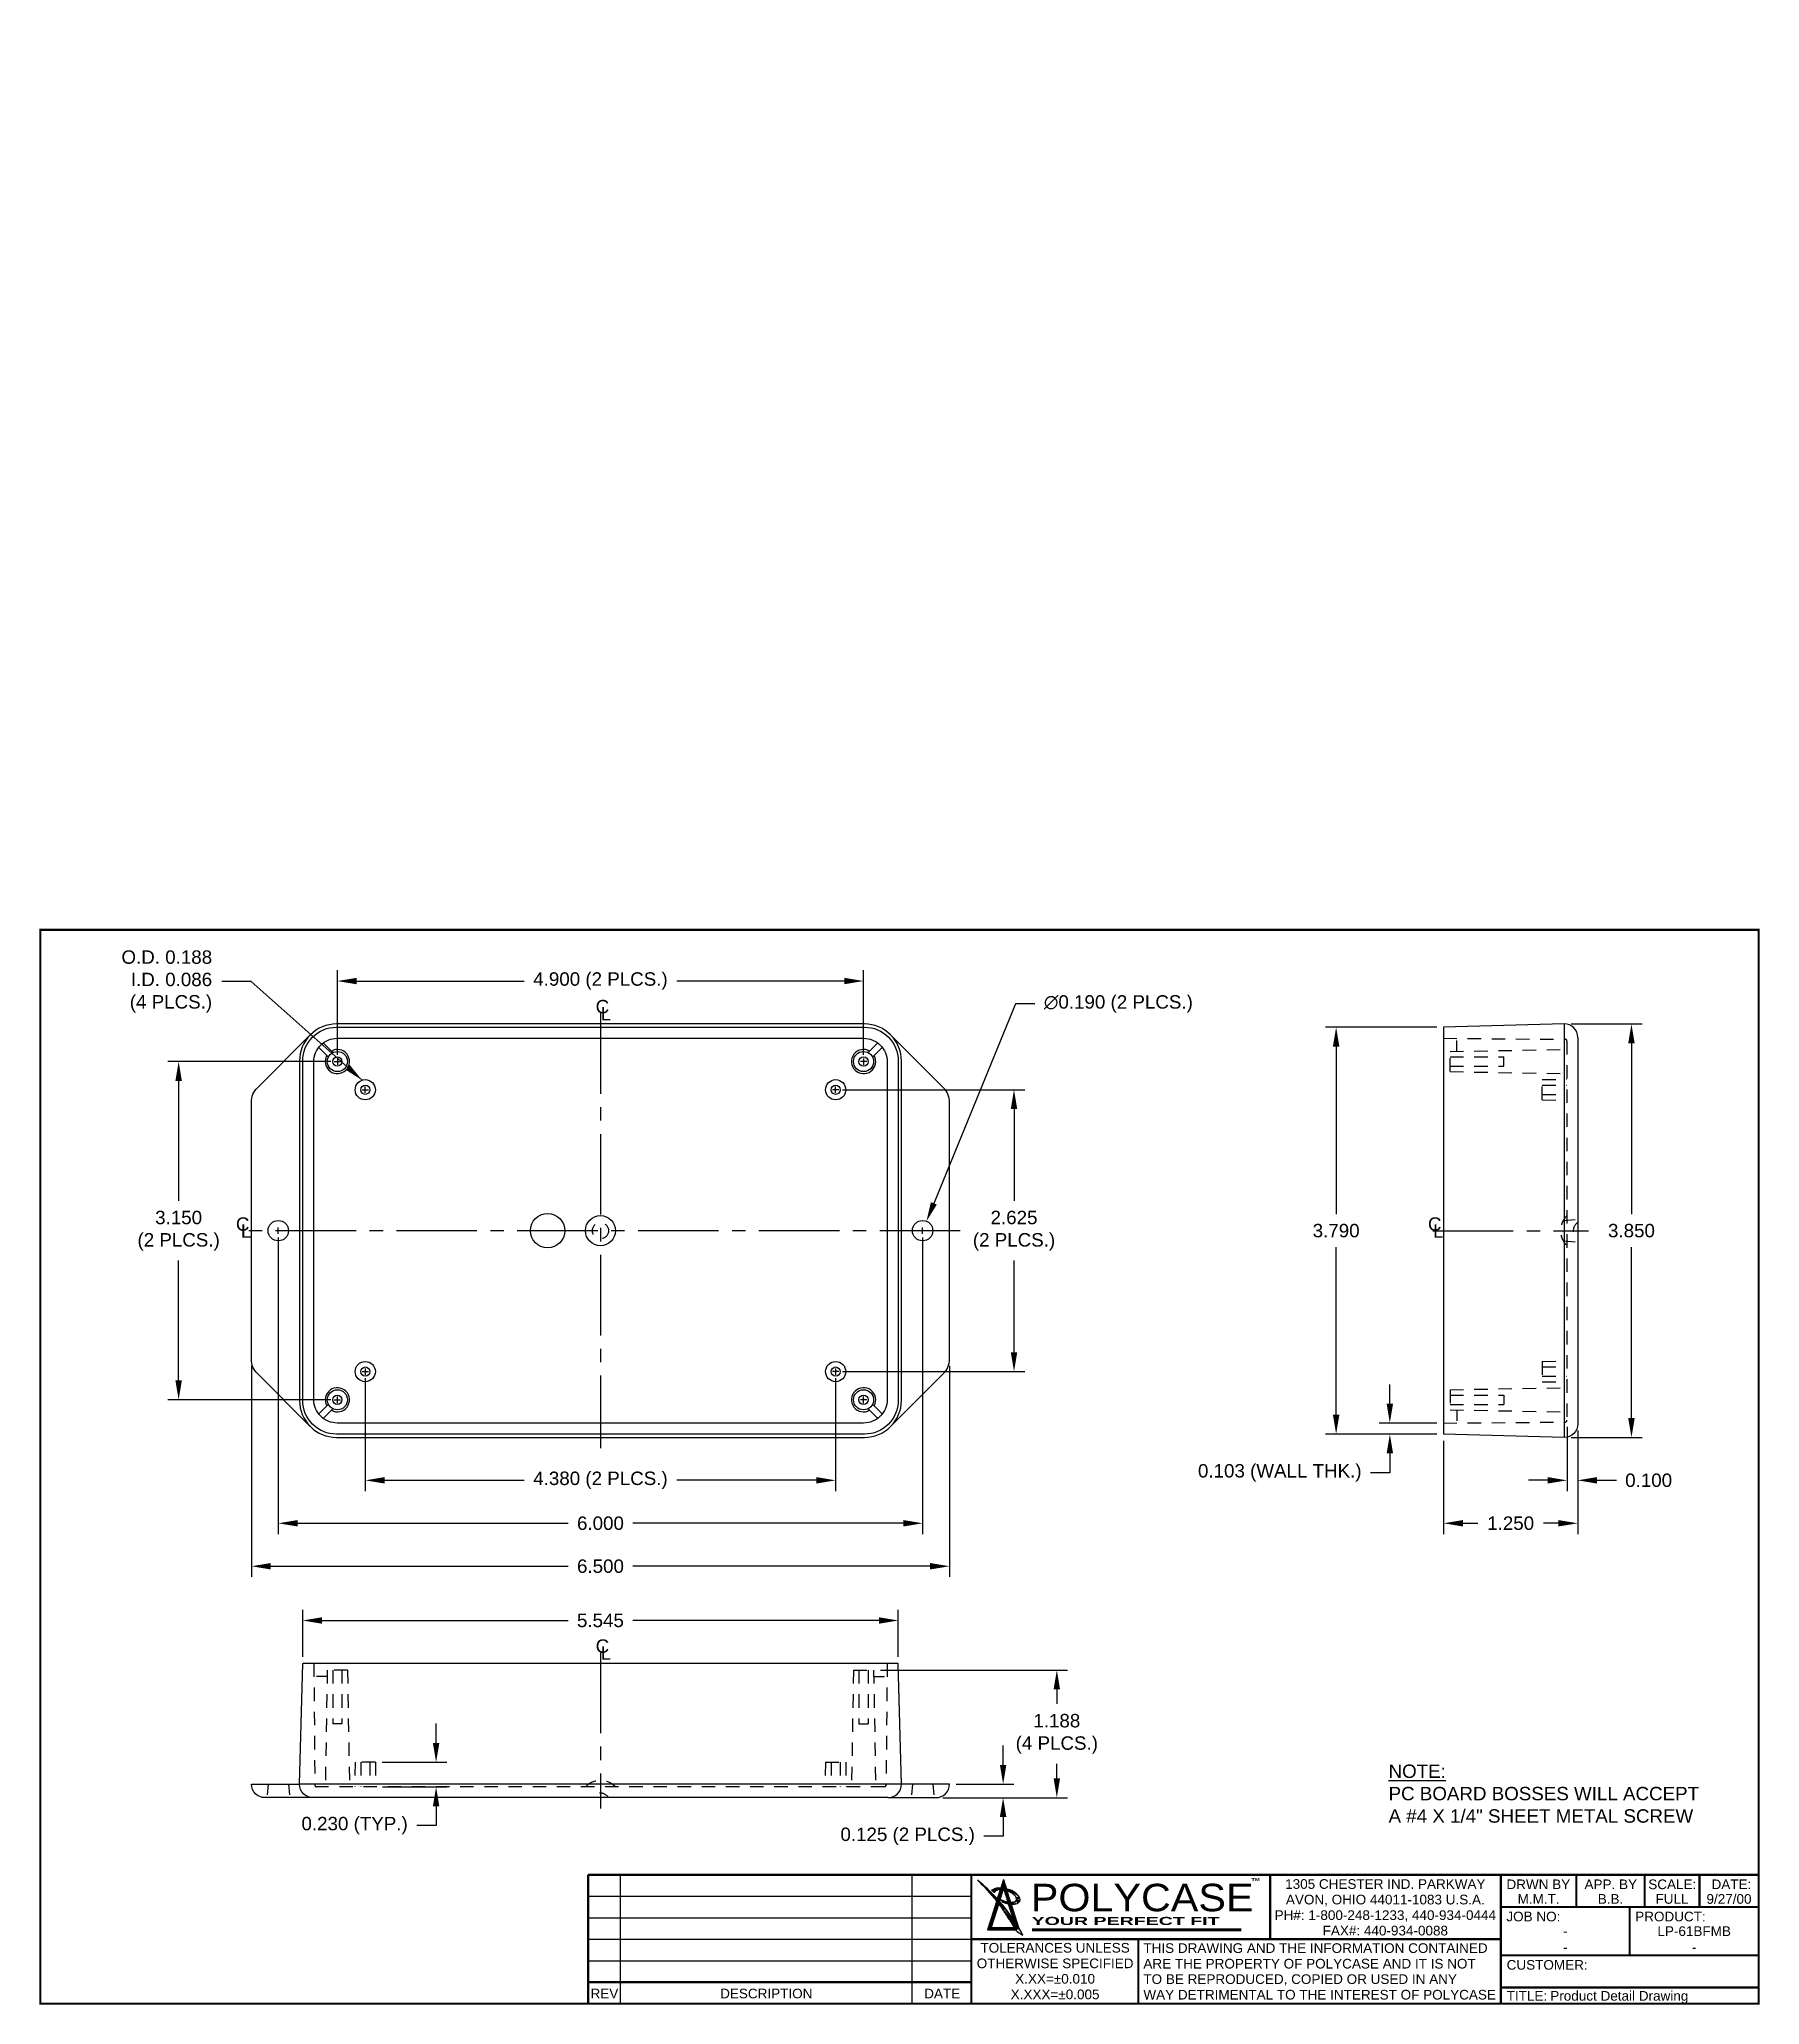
# Model space of a CAD drawing. Extents: x -15.8 to 23.2, y 0 to 78.9.
# Drawn here: x 0.04 to 16.06, y 0.04 to 18.34 of the extents above; entities that cross this region are included whole.
import ezdxf
from ezdxf.enums import TextEntityAlignment as Align

# ---------------------------------------------------------------- set-up
doc = ezdxf.new("R2010")
doc.units = 0
doc.header["$MEASUREMENT"] = 0
doc.header["$PDMODE"] = 34
doc.header["$PDSIZE"] = 0.005
doc.linetypes.add('CENTER2', pattern=[1.125, 0.75, -0.125, 0.125, -0.125])
doc.linetypes.add('HIDDEN2', pattern=[0.1875, 0.125, -0.0625])
doc.layers.get('0').update_dxf_attribs({"linetype": 'CONTINUOUS'})
doc.layers.get('DEFPOINTS').update_dxf_attribs({"linetype": 'CONTINUOUS'})
doc.layers.add('LP-61', color=14, linetype='CONTINUOUS')
doc.styles.add('ROMANS', font='romab___.ttf', dxfattribs={"height": 0.125})
doc.styles.add('SANSSERIFBOLDOBLIQUE', font='sasbo___.pfb', dxfattribs={"width": 1.075, "height": 0.125})
doc.styles.get("Standard").update_dxf_attribs({"font": 'arial.ttf'})
doc.dimstyles.get("Standard").update_dxf_attribs({"dimtxt": 0.125, "dimasz": 0.18, "dimexe": 0.1, "dimexo": 0.0625, "dimgap": 0.09, "dimtad": 0, "dimtih": 1, "dimtoh": 1, "dimdec": 3, "dimzin": 0, "dimdsep": 46, "dimtxsty": 'Standard', "dimcen": 0.03, "dimclrd": 1, "dimclre": 1, "dimclrt": 4, "dimaunit": 1, "dimadec": 0, "dimazin": 0, "dimtfac": 1, "dimtdec": 1, "dimtofl": 0, "dimtmove": 0, "dimatfit": 3, "dimfxl": 0, "dimtolj": 1, "dimtzin": 0, "dimarcsym": 0})
pattern_1 = [(45, (-3.289467, -3.0012776), (-0.004010624, 0.004010624), []), (135, (-3.289467, -3.0012776), (-0.004010624, -0.004010624), [])]

msp = doc.modelspace()

# ---------------------------------------------------------------- texts
at = {"color": 4, "char_height": 0.125}
for s, insert, attachment_point in [('\\A1;', (13.3253, 18.3438), 4), ('\\A1;O.D. 0.188\\PI.D. 0.086\\P(4 PLCS.)', (1.6492, 9.5693), 6), ('\\A1;', (5.0485, 7.2792), 4), ('\\A1;\\LNOTE:\\P\\lPC BOARD BOSSES WILL ACCEPT\\PA #4 X 1/4" SHEET METAL SCREW', (12.6041, 2.005), 4)]:
    msp.add_mtext(s, dxfattribs=dict(at, insert=insert, attachment_point=attachment_point))

# ---------------------------------------------------------------- blocks, each defined once
blk = doc.blocks.new('REVGRID')
at = {"color": 14}
for p, q in [((-3.569, 1), (0, 1)), ((-3.569, 0.8), (0, 0.8)), ((-3.569, 0.6), (0, 0.6)), ((-3.569, 0.4), (0, 0.4))]:
    blk.add_line(p, q, dxfattribs=at)
at = {"color": 14, "const_width": 0.02}
for points in [[(-3.569, 1.2), (0, 1.2)], [(-3.569, 0), (-3.569, 1.2)], [(-3.569, 0.2), (0, 0.2)]]:
    blk.add_lwpolyline(points, dxfattribs=at)
at = {"color": 14}
for points in [[(-3.269, 0), (-3.269, 1.2)], [(-0.55, 0), (-0.55, 1.2)]]:
    blk.add_lwpolyline(points, dxfattribs=at)
at = {"color": 4}
for s, p in [('REV', (-3.417, 0.049)), ('DESCRIPTION', (-1.91, 0.049)), ('DATE', (-0.272, 0.049))]:
    blk.add_text(s, height=0.09, dxfattribs=at).set_placement(p, align=Align.CENTER)
blk = doc.blocks.new('POLYCASELOGO')
h = blk.add_hatch()
h.set_pattern_fill('ANSI37', color=5, scale=0.045375, style=0)
h.set_pattern_definition(pattern_1)
edge = h.paths.add_edge_path()
edge.add_line((0.242, 0.375), (0.236, 0.357))
edge.add_arc((-1.139, -0.742), 1.76, 38.6083, 47.2021)
edge.add_arc((-1.004, -0.758), 1.684, 42.2607, 50.9427, ccw=False)
h = blk.add_hatch()
h.set_pattern_fill('ANSI37', color=5, scale=0.045375, style=0)
h.set_pattern_definition(pattern_1)
h.paths.add_polyline_path([(0.299, 0.555), (0.327, 0.467), (0.332, 0.449), (0.365, 0.345), (0.371, 0.327), (0.344, 0.33), (0.339, 0.348), (0.299, 0.474), (0.261, 0.354), (0.255, 0.333), (0.236, 0.357), (0.242, 0.375), (0.269, 0.46), (0.274, 0.476)])
h = blk.add_hatch()
h.set_pattern_fill('ANSI37', color=5, scale=0.045375, style=0)
h.set_pattern_definition(pattern_1)
edge = h.paths.add_edge_path()
edge.add_line((0.274, 0.476), (0.269, 0.46))
edge.add_arc((0.261, 0.4), 0.0602, 82.8919, 145.8761)
edge.add_line((0.212, 0.434), (0.19, 0.455))
edge.add_arc((0.258, 0.36), 0.117, 82.1103, 125.2835, ccw=False)
h = blk.add_hatch()
h.set_pattern_fill('ANSI37', color=5, scale=0.045375, style=0)
h.set_pattern_definition(pattern_1)
edge = h.paths.add_edge_path()
edge.add_arc((0.368, 0.549), 0.203, 241.2726, 261.6979)
edge.add_line((0.339, 0.348), (0.344, 0.33))
edge.add_arc((0.379, 0.544), 0.217, 245.8146, 260.9815, ccw=False)
edge.add_line((0.289, 0.346), (0.27, 0.37))
h = blk.add_hatch()
h.set_pattern_fill('ANSI37', color=5, scale=0.045375, style=0)
h.set_pattern_definition(pattern_1)
edge = h.paths.add_edge_path()
edge.add_arc((0.293, 0.295), 0.159, 44.8945, 75.721)
edge.add_line((0.332, 0.449), (0.327, 0.467))
edge.add_arc((0.297, 0.284), 0.186, 38.7886, 80.8128, ccw=False)
edge.add_arc((0.391, 0.361), 0.0633, 6.4018, 37.4499, ccw=False)
edge.add_arc((0.417, 0.37), 0.0374, 284.5084, 357.5532, ccw=False)
edge.add_arc((0.384, 0.451), 0.125, 266.5103, 289.6986, ccw=False)
edge.add_arc((0.379, 0.544), 0.217, 267.9148, 269.5114, ccw=False)
edge.add_line((0.371, 0.327), (0.365, 0.345))
edge.add_arc((0.368, 0.549), 0.203, 269.0587, 275.3152)
edge.add_arc((0.389, 0.377), 0.0313, 266.7706, 394.9895)
edge.add_arc((0.362, 0.365), 0.0603, 30.5831, 44.1349)
h = blk.add_hatch()
h.set_pattern_fill('ANSI37', color=5, scale=0.045375, style=0)
h.set_pattern_definition(pattern_1)
h.paths.add_polyline_path([(0.184, 0.11), (0.401, 0.11), (0.414, 0.086), (0.151, 0.086), (0.236, 0.357), (0.255, 0.333)])
h = blk.add_hatch()
h.set_pattern_fill('ANSI37', color=5, scale=0.045375, style=0)
h.set_pattern_definition(pattern_1)
edge = h.paths.add_edge_path()
edge.add_line((0.344, 0.33), (0.371, 0.327))
edge.add_arc((-1.004, -0.758), 1.684, 34.1845, 41.3025)
edge.add_arc((-1.139, -0.742), 1.76, 28.9558, 37.6535)
edge.add_line((0.344, 0.33), (0.389, 0.188))
edge.add_line((0.371, 0.327), (0.439, 0.11))
edge.add_line((0.255, 0.333), (0.261, 0.354))
edge.add_arc((-1.004, -0.758), 1.684, 28.1679, 31.0386)
edge.add_line((0.42, 0.076), (0.48, 0.037))
edge.add_arc((-1.139, -0.742), 1.76, 27.6696, 28.0594)
edge.add_line((0.401, 0.11), (0.414, 0.086))
at = {"color": 5}
for p, q in [((0.299, 0.555), (0.274, 0.476)), ((0.299, 0.555), (0.327, 0.467)), ((0.269, 0.46), (0.242, 0.375)), ((0.299, 0.474), (0.261, 0.354)), ((0.299, 0.474), (0.339, 0.348)), ((0.332, 0.449), (0.365, 0.345)), ((0.236, 0.357), (0.151, 0.086)), ((0.255, 0.333), (0.184, 0.11)), ((0.344, 0.33), (0.389, 0.188)), ((0.371, 0.327), (0.439, 0.11)), ((0.151, 0.086), (0.414, 0.086)), ((0.184, 0.11), (0.401, 0.11)), ((0.401, 0.11), (0.414, 0.086)), ((0.42, 0.076), (0.48, 0.037))]:
    blk.add_line(p, q, dxfattribs=at)
at = {"color": 5, "linetype": 'Continuous'}
for p, q in [((0.212, 0.434), (0.19, 0.455)), ((0.27, 0.37), (0.289, 0.346))]:
    blk.add_line(p, q, dxfattribs=at)
at = {"color": 5, "const_width": 0.0284}
blk.add_lwpolyline([(0.565, 0.087), (2.515, 0.087)], dxfattribs=at)
at = {"color": 5}
for centre, radius, start, end in [((-1.139, -0.742), 1.76, 38.6083, 47.2021), ((-1.004, -0.758), 1.684, 42.2607, 50.9427), ((-1.139, -0.742), 1.76, 28.9558, 37.6535), ((-1.004, -0.758), 1.684, 34.1845, 41.3025), ((-1.139, -0.742), 1.76, 27.6696, 28.0594), ((-1.004, -0.758), 1.684, 28.1679, 31.0386)]:
    blk.add_arc(centre, radius, start, end, dxfattribs=at)
at = {"color": 5, "linetype": 'Continuous'}
for centre, radius, start, end in [((0.258, 0.36), 0.117, 82.1103, 125.2835), ((0.261, 0.4), 0.0602, 82.8919, 145.8761), ((0.368, 0.549), 0.203, 241.2726, 261.6979), ((0.297, 0.284), 0.186, 38.7886, 80.8128), ((0.293, 0.295), 0.159, 44.8945, 75.721), ((0.389, 0.377), 0.0313, 266.7706, 34.9895), ((0.362, 0.365), 0.0603, 30.5831, 44.1349), ((0.417, 0.37), 0.0374, 284.5084, 357.5532), ((0.391, 0.361), 0.0633, 6.4018, 37.4499), ((0.379, 0.544), 0.217, 245.8146, 260.9815), ((0.368, 0.549), 0.203, 269.0587, 275.3152), ((0.379, 0.544), 0.217, 267.9148, 269.5114), ((0.384, 0.451), 0.125, 266.5103, 289.6986)]:
    blk.add_arc(centre, radius, start, end, dxfattribs=at)
at = {"color": 5, "style": 'ROMANS'}
for s, height, width, p in [('TM', 0.0284, 1.4, (2.608, 0.541)), ('YOUR PERFECT FIT', 0.07565, 1.8, (0.561, 0.132))]:
    blk.add_text(s, height=height, dxfattribs=dict(at, width=width)).set_placement(p)
at = {"color": 5, "linetype": 'Continuous', "style": 'SANSSERIFBOLDOBLIQUE', "width": 1.075}
blk.add_text('POLYCASE', height=0.2561, dxfattribs=at).set_placement((0.554, 0.26))
blk = doc.blocks.new('TITLEBLK')
at = {"color": 14}
blk.add_lwpolyline([(-7.331, 1.2, 0.02, 0.02, 0), (0, 1.2, 0.02, 0.02, 0)], format="xyseb", dxfattribs=at)
at = {"color": 14, "const_width": 0.02}
for points in [[(-7.331, 0), (-7.331, 1.2)], [(-4.549, 0.6), (-4.549, 1.2)], [(-2.4, 0), (-2.4, 1.2)], [(-1.697, 0.9), (-1.697, 1.2)], [(-1.061, 0.9), (-1.061, 1.2)], [(-0.551, 0.9), (-0.551, 1.2)], [(-2.4, 0.9), (0, 0.9)], [(-1.2, 0.45), (-1.2, 0.9)], [(-7.331, 0.6), (-2.4, 0.6)], [(-5.776, 0), (-5.776, 0.6)], [(-2.4, 0.45), (0, 0.45)], [(-2.4, 0.15), (0, 0.15)]]:
    blk.add_lwpolyline(points, dxfattribs=at)
blk.add_blockref('POLYCASELOGO', (-7.331, 0.6))
at = {"color": 4}
for s, p in [('1305 CHESTER IND. PARKWAY', (-3.476, 1.069)), ('SCALE:', (-0.804, 1.066)), ('DATE:', (-0.253, 1.066)), ('AVON, OHIO 44011-1083 U.S.A.', (-3.476, 0.924)), ('PH#: 1-800-248-1233, 440-934-0444', (-3.476, 0.779)), ('TOLERANCES UNLESS', (-6.551, 0.475)), ('FAX#: 440-934-0088', (-3.476, 0.635)), ('OTHERWISE SPECIFIED', (-6.551, 0.33)), ('X.XX=%%P0.010', (-6.551, 0.186)), ('X.XXX=%%P0.005', (-6.551, 0.041))]:
    blk.add_text(s, height=0.09, dxfattribs=at).set_placement(p, align=Align.CENTER)
for s, p in [('DRWN BY', (-2.348, 1.066)), ('APP. BY', (-1.621, 1.066)), ('JOB NO:', (-2.349, 0.766)), ('PRODUCT:', (-1.149, 0.766)), ('THIS DRAWING AND THE INFORMATION CONTAINED', (-5.729, 0.472)), ('ARE THE PROPERTY OF POLYCASE AND IT IS NOT', (-5.729, 0.327)), ('CUSTOMER:', (-2.346, 0.316)), ('TO BE REPRODUCED, COPIED OR USED IN ANY', (-5.729, 0.183)), ('WAY DETRIMENTAL TO THE INTEREST OF POLYCASE', (-5.729, 0.038)), ('TITLE:', (-2.346, 0.027))]:
    blk.add_text(s, height=0.09, dxfattribs=at).set_placement(p)
at = {"color": 4, "flags": 4}
for tag, p in [('DRWN_BY', (-2.048, 0.975)), ('APPRV_BY', (-1.379, 0.975)), ('SCALE', (-0.806, 0.975)), ('DATE', (-0.276, 0.975)), ('JOB_NUMBER', (-1.8, 0.675)), ('JOB_NUMBER', (-1.8, 0.525)), ('PRODUCT', (-0.6, 0.675)), ('PRODUCT', (-0.6, 0.525))]:
    blk.add_attdef(tag, text='', height=0.09, dxfattribs=at).set_placement(p, align=Align.MIDDLE_CENTER)
for tag, p in [('CUSTOMER_NAME', (-2.343, 0.197)), ('DRAWING_TITLE', (-1.94, 0.027))]:
    blk.add_attdef(tag, p, '', height=0.09, dxfattribs=at)
blk = doc.blocks.new('CL')
at = {"color": 4}
for s, p in [('C', (-0.045, -0.001)), ('L', (0.002, -0.066))]:
    blk.add_text(s, height=0.125, dxfattribs=at).set_placement(p)
blk = doc.blocks.new('*D4')
at = {"color": 1, "linetype": 'ByBlock'}
for p, q in [((4.526, 5.768), (4.526, 4.718)), ((8.906, 5.768), (8.906, 4.718)), ((4.706, 4.818), (6.004, 4.818)), ((8.726, 4.818), (7.428, 4.818))]:
    blk.add_line(p, q, dxfattribs=at)
for points in [[(4.706, 4.848), (4.706, 4.788), (4.526, 4.818)], [(8.726, 4.848), (8.726, 4.788), (8.906, 4.818)]]:
    blk.add_solid(points, dxfattribs=at)
at = {"layer": 'DEFPOINTS', "color": 0, "linetype": 'ByBlock'}
for p in [(4.526, 5.831), (8.906, 5.831), (8.906, 4.818)]:
    blk.add_point(p, dxfattribs=at)
at = {"color": 4, "linetype": 'ByBlock', "insert": (6.716, 4.818), "char_height": 0.125, "attachment_point": 5}
blk.add_mtext('\\A1;4.380 (2 PLCS.)', dxfattribs=at)
blk = doc.blocks.new('*D5')
at = {"color": 1, "linetype": 'ByBlock'}
for p, q in [((3.716, 7.081), (3.716, 4.318)), ((9.716, 7.081), (9.716, 4.318)), ((3.896, 4.418), (6.415, 4.418)), ((9.536, 4.418), (7.017, 4.418))]:
    blk.add_line(p, q, dxfattribs=at)
for points in [[(3.896, 4.448), (3.896, 4.388), (3.716, 4.418)], [(9.536, 4.448), (9.536, 4.388), (9.716, 4.418)]]:
    blk.add_solid(points, dxfattribs=at)
at = {"layer": 'DEFPOINTS', "color": 0, "linetype": 'ByBlock'}
for p in [(3.716, 7.143), (9.716, 7.143), (9.716, 4.418)]:
    blk.add_point(p, dxfattribs=at)
at = {"color": 4, "linetype": 'ByBlock', "insert": (6.716, 4.418), "char_height": 0.125, "attachment_point": 5}
blk.add_mtext('\\A1;6.000', dxfattribs=at)
blk = doc.blocks.new('*D6')
at = {"color": 1, "linetype": 'ByBlock'}
for p, q in [((3.466, 5.883), (3.466, 3.918)), ((9.966, 5.883), (9.966, 3.918)), ((3.646, 4.018), (6.415, 4.018)), ((9.786, 4.018), (7.017, 4.018))]:
    blk.add_line(p, q, dxfattribs=at)
for points in [[(3.646, 4.048), (3.646, 3.988), (3.466, 4.018)], [(9.786, 4.048), (9.786, 3.988), (9.966, 4.018)]]:
    blk.add_solid(points, dxfattribs=at)
at = {"layer": 'DEFPOINTS', "color": 0, "linetype": 'ByBlock'}
for p in [(3.466, 5.945), (9.966, 5.945), (3.466, 4.018)]:
    blk.add_point(p, dxfattribs=at)
at = {"color": 4, "linetype": 'ByBlock', "insert": (6.716, 4.018), "char_height": 0.125, "attachment_point": 5}
blk.add_mtext('\\A1;6.500', dxfattribs=at)
blk = doc.blocks.new('*D7')
at = {"color": 1, "linetype": 'ByBlock'}
for p, q in [((4.266, 8.781), (4.266, 9.568)), ((9.166, 8.781), (9.166, 9.568)), ((4.446, 9.468), (6.004, 9.468)), ((8.986, 9.468), (7.428, 9.468))]:
    blk.add_line(p, q, dxfattribs=at)
for points in [[(4.446, 9.498), (4.446, 9.438), (4.266, 9.468)], [(8.986, 9.498), (8.986, 9.438), (9.166, 9.468)]]:
    blk.add_solid(points, dxfattribs=at)
at = {"layer": 'DEFPOINTS', "color": 0, "linetype": 'ByBlock'}
for p in [(9.166, 9.468), (4.266, 8.718), (9.166, 8.718)]:
    blk.add_point(p, dxfattribs=at)
at = {"color": 4, "linetype": 'ByBlock', "insert": (6.716, 9.468), "char_height": 0.125, "attachment_point": 5}
blk.add_mtext('\\A1;4.900 (2 PLCS.)', dxfattribs=at)
blk = doc.blocks.new('*D8')
at = {"color": 1, "linetype": 'ByBlock'}
for p, q in [((4.204, 8.718), (2.688, 8.718)), ((2.788, 8.538), (2.788, 7.422)), ((2.788, 5.748), (2.788, 6.864)), ((4.204, 5.568), (2.688, 5.568))]:
    blk.add_line(p, q, dxfattribs=at)
for points in [[(2.758, 8.538), (2.818, 8.538), (2.788, 8.718)], [(2.758, 5.748), (2.818, 5.748), (2.788, 5.568)]]:
    blk.add_solid(points, dxfattribs=at)
at = {"layer": 'DEFPOINTS', "color": 0, "linetype": 'ByBlock'}
for p in [(4.266, 8.718), (2.788, 5.568), (4.266, 5.568)]:
    blk.add_point(p, dxfattribs=at)
at = {"color": 4, "linetype": 'ByBlock', "insert": (2.788, 7.143), "char_height": 0.125, "attachment_point": 5}
blk.add_mtext('\\A1;3.150\\P(2 PLCS.)', dxfattribs=at)
blk = doc.blocks.new('*D9')
at = {"color": 1, "linetype": 'ByBlock'}
for p, q in [((8.969, 8.456), (10.667, 8.456)), ((10.567, 8.276), (10.567, 7.422)), ((10.567, 6.011), (10.567, 6.864)), ((8.969, 5.831), (10.667, 5.831))]:
    blk.add_line(p, q, dxfattribs=at)
for points in [[(10.537, 8.276), (10.597, 8.276), (10.567, 8.456)], [(10.537, 6.011), (10.597, 6.011), (10.567, 5.831)]]:
    blk.add_solid(points, dxfattribs=at)
at = {"layer": 'DEFPOINTS', "color": 0, "linetype": 'ByBlock'}
for p in [(8.906, 8.456), (8.906, 5.831), (10.567, 5.831)]:
    blk.add_point(p, dxfattribs=at)
at = {"color": 4, "linetype": 'ByBlock', "insert": (10.567, 7.143), "char_height": 0.125, "attachment_point": 5}
blk.add_mtext('\\A1;2.625\\P(2 PLCS.)', dxfattribs=at)
blk = doc.blocks.new('*D10')
at = {"color": 1, "linetype": 'ByBlock'}
for p, q in [((14.303, 9.068), (14.966, 9.068)), ((14.866, 8.888), (14.866, 7.297)), ((14.866, 5.398), (14.866, 6.989)), ((14.303, 5.218), (14.966, 5.218))]:
    blk.add_line(p, q, dxfattribs=at)
for points in [[(14.836, 8.888), (14.896, 8.888), (14.866, 9.068)], [(14.836, 5.398), (14.896, 5.398), (14.866, 5.218)]]:
    blk.add_solid(points, dxfattribs=at)
at = {"layer": 'DEFPOINTS', "color": 0, "linetype": 'ByBlock'}
for p in [(14.241, 9.068), (14.241, 5.218), (14.866, 5.218)]:
    blk.add_point(p, dxfattribs=at)
at = {"color": 4, "linetype": 'ByBlock', "insert": (14.866, 7.143), "char_height": 0.125, "attachment_point": 5}
blk.add_mtext('\\A1;3.850', dxfattribs=at)
blk = doc.blocks.new('*D11')
at = {"color": 1, "linetype": 'ByBlock'}
for p, q in [((13.053, 9.038), (12.016, 9.038)), ((12.116, 8.858), (12.116, 7.297)), ((12.116, 5.428), (12.116, 6.989)), ((13.053, 5.248), (12.016, 5.248))]:
    blk.add_line(p, q, dxfattribs=at)
for points in [[(12.086, 8.858), (12.146, 8.858), (12.116, 9.038)], [(12.086, 5.428), (12.146, 5.428), (12.116, 5.248)]]:
    blk.add_solid(points, dxfattribs=at)
at = {"layer": 'DEFPOINTS', "color": 0, "linetype": 'ByBlock'}
for p in [(13.116, 9.038), (12.116, 5.248), (13.116, 5.248)]:
    blk.add_point(p, dxfattribs=at)
at = {"color": 4, "linetype": 'ByBlock', "insert": (12.116, 7.143), "char_height": 0.125, "attachment_point": 5}
blk.add_mtext('\\A1;3.790', dxfattribs=at)
blk = doc.blocks.new('*D12')
at = {"color": 1, "linetype": 'ByBlock'}
for p, q in [((12.616, 5.531), (12.616, 5.711)), ((13.053, 5.351), (12.516, 5.351)), ((13.053, 5.248), (12.516, 5.248)), ((12.616, 5.068), (12.616, 4.888)), ((12.616, 4.888), (12.436, 4.888))]:
    blk.add_line(p, q, dxfattribs=at)
for points in [[(12.586, 5.531), (12.646, 5.531), (12.616, 5.351)], [(12.586, 5.068), (12.646, 5.068), (12.616, 5.248)]]:
    blk.add_solid(points, dxfattribs=at)
at = {"layer": 'DEFPOINTS', "color": 0, "linetype": 'ByBlock'}
for p in [(13.116, 5.351), (12.616, 5.248), (13.116, 5.248)]:
    blk.add_point(p, dxfattribs=at)
at = {"color": 4, "linetype": 'ByBlock', "insert": (11.591, 4.888), "char_height": 0.125, "attachment_point": 5}
blk.add_mtext('\\A1;0.103 (WALL THK.)', dxfattribs=at)
blk = doc.blocks.new('*D13')
at = {"color": 1, "linetype": 'ByBlock'}
for p, q in [((14.266, 5.315), (14.266, 4.718)), ((14.366, 5.281), (14.366, 4.718)), ((14.086, 4.818), (13.906, 4.818)), ((14.546, 4.818), (14.726, 4.818))]:
    blk.add_line(p, q, dxfattribs=at)
for points in [[(14.086, 4.848), (14.086, 4.788), (14.266, 4.818)], [(14.546, 4.848), (14.546, 4.788), (14.366, 4.818)]]:
    blk.add_solid(points, dxfattribs=at)
at = {"layer": 'DEFPOINTS', "color": 0, "linetype": 'ByBlock'}
for p in [(14.266, 5.377), (14.366, 5.343), (14.266, 4.818)]:
    blk.add_point(p, dxfattribs=at)
at = {"color": 4, "linetype": 'ByBlock', "insert": (15.026, 4.818), "char_height": 0.125, "attachment_point": 5}
blk.add_mtext('\\A1;0.100', dxfattribs=at)
blk = doc.blocks.new('*D14')
at = {"color": 1, "linetype": 'ByBlock'}
for p, q in [((13.116, 5.186), (13.116, 4.318)), ((14.366, 5.281), (14.366, 4.318)), ((13.296, 4.418), (13.434, 4.418)), ((14.186, 4.418), (14.048, 4.418))]:
    blk.add_line(p, q, dxfattribs=at)
for points in [[(13.296, 4.448), (13.296, 4.388), (13.116, 4.418)], [(14.186, 4.448), (14.186, 4.388), (14.366, 4.418)]]:
    blk.add_solid(points, dxfattribs=at)
at = {"layer": 'DEFPOINTS', "color": 0, "linetype": 'ByBlock'}
for p in [(14.366, 5.343), (13.116, 5.248), (13.116, 4.418)]:
    blk.add_point(p, dxfattribs=at)
at = {"color": 4, "linetype": 'ByBlock', "insert": (13.741, 4.418), "char_height": 0.125, "attachment_point": 5}
blk.add_mtext('\\A1;1.250', dxfattribs=at)
blk = doc.blocks.new('*D15')
at = {"color": 1, "linetype": 'ByBlock'}
for p, q in [((2.493, 3.281), (2.493, 3.718)), ((8.038, 3.281), (8.038, 3.718)), ((2.673, 3.618), (4.964, 3.618)), ((7.858, 3.618), (5.567, 3.618))]:
    blk.add_line(p, q, dxfattribs=at)
for points in [[(2.673, 3.648), (2.673, 3.588), (2.493, 3.618)], [(7.858, 3.648), (7.858, 3.588), (8.038, 3.618)]]:
    blk.add_solid(points, dxfattribs=at)
at = {"layer": 'DEFPOINTS', "color": 0, "linetype": 'ByBlock'}
for p in [(8.038, 3.618), (2.493, 3.218), (8.038, 3.218)]:
    blk.add_point(p, dxfattribs=at)
at = {"color": 4, "linetype": 'ByBlock', "insert": (5.265, 3.618), "char_height": 0.125, "attachment_point": 5}
blk.add_mtext('\\A1;5.545', dxfattribs=at)
blk = doc.blocks.new('*D16')
at = {"color": 1, "linetype": 'ByBlock'}
for p, q in [((3.735, 2.478), (3.735, 2.658)), ((3.232, 2.298), (3.835, 2.298)), ((3.236, 2.068), (3.835, 2.068)), ((3.735, 1.888), (3.735, 1.708)), ((3.735, 1.708), (3.555, 1.708))]:
    blk.add_line(p, q, dxfattribs=at)
for points in [[(3.705, 2.478), (3.765, 2.478), (3.735, 2.298)], [(3.705, 1.888), (3.765, 1.888), (3.735, 2.068)]]:
    blk.add_solid(points, dxfattribs=at)
at = {"layer": 'DEFPOINTS', "color": 0, "linetype": 'ByBlock'}
for p in [(3.169, 2.298), (3.173, 2.068), (3.735, 2.068)]:
    blk.add_point(p, dxfattribs=at)
at = {"color": 4, "linetype": 'ByBlock', "insert": (2.976, 1.708), "char_height": 0.125, "attachment_point": 5}
blk.add_mtext('\\A1;0.230 (TYP.)', dxfattribs=at)
blk = doc.blocks.new('*D17')
at = {"color": 1, "linetype": 'ByBlock'}
for p, q in [((9.015, 2.273), (9.015, 2.453)), ((8.578, 2.093), (9.115, 2.093)), ((8.453, 1.968), (9.115, 1.968)), ((9.015, 1.788), (9.015, 1.608)), ((9.015, 1.608), (8.835, 1.608))]:
    blk.add_line(p, q, dxfattribs=at)
for points in [[(8.985, 2.273), (9.045, 2.273), (9.015, 2.093)], [(8.985, 1.788), (9.045, 1.788), (9.015, 1.968)]]:
    blk.add_solid(points, dxfattribs=at)
at = {"layer": 'DEFPOINTS', "color": 0, "linetype": 'ByBlock'}
for p in [(8.515, 2.093), (8.39, 1.968), (9.015, 1.968)]:
    blk.add_point(p, dxfattribs=at)
at = {"color": 4, "linetype": 'ByBlock', "insert": (8.126, 1.608), "char_height": 0.125, "attachment_point": 5}
blk.add_mtext('\\A1;0.125 (2 PLCS.)', dxfattribs=at)
blk = doc.blocks.new('*D18')
at = {"color": 1, "linetype": 'ByBlock'}
for p, q in [((7.872, 3.156), (9.615, 3.156)), ((9.515, 2.976), (9.515, 2.841)), ((9.515, 2.148), (9.515, 2.283)), ((8.453, 1.968), (9.615, 1.968))]:
    blk.add_line(p, q, dxfattribs=at)
for points in [[(9.485, 2.976), (9.545, 2.976), (9.515, 3.156)], [(9.485, 2.148), (9.545, 2.148), (9.515, 1.968)]]:
    blk.add_solid(points, dxfattribs=at)
at = {"layer": 'DEFPOINTS', "color": 0, "linetype": 'ByBlock'}
for p in [(7.809, 3.156), (9.515, 3.156), (8.39, 1.968)]:
    blk.add_point(p, dxfattribs=at)
at = {"color": 4, "linetype": 'ByBlock', "insert": (9.515, 2.562), "char_height": 0.125, "attachment_point": 5}
blk.add_mtext('\\A1;1.188\\P(4 PLCS.)', dxfattribs=at)
blk = doc.blocks.new('*D27')
at = {"color": 1, "linetype": 'ByBlock'}
for p, q in [((9.131, 9.36), (8.37, 7.503)), ((9.311, 9.36), (9.131, 9.36)), ((8.235, 7.249), (8.295, 7.249)), ((8.265, 7.219), (8.265, 7.279))]:
    blk.add_line(p, q, dxfattribs=at)
blk.add_solid([(8.342, 7.514), (8.398, 7.492), (8.301, 7.336)], dxfattribs=at)
at = {"layer": 'DEFPOINTS', "color": 0, "linetype": 'ByBlock'}
for p in [(8.301, 7.336), (8.229, 7.161)]:
    blk.add_point(p, dxfattribs=at)
at = {"color": 4, "linetype": 'ByBlock', "insert": (10.088, 9.36), "char_height": 0.125, "attachment_point": 5}
blk.add_mtext('\\A1;∅0.190 (2 PLCS.)', dxfattribs=at)

# ---------------------------------------------------------------- dimensions: what is measured, and where the dimension line sits
for base, p1, p2, picture, middle in [((7.7155, 9.5735), (2.8155, 8.8235), (7.7155, 8.8235), '*D7', (5.2655, 9.5735)), ((7.4555, 4.9235), (3.0755, 5.936), (7.4555, 5.936), '*D4', (5.2655, 4.9235))]:
    dim = msp.add_linear_dim(base=base, p1=p1, p2=p2, text='<> (2 PLCS.)', dimstyle='Standard')
    dim.commit()
    dim.dimension.update_dxf_attribs({"geometry": picture, "text_midpoint": middle, "insert": (-1.4506, 0.1054)})
dim = msp.add_diameter_dim_2p(p1=(8.2294, 7.1606), p2=(8.3015, 7.3364), text='<> (2 PLCS.)', dimstyle='Standard')
dim.commit()
dim.dimension.update_dxf_attribs({"geometry": '*D27', "text_midpoint": (10.0885, 9.36), "dimtype": 163})
for base, p1, p2, picture, middle in [((14.8657, 5.3235), (14.2407, 9.1735), (14.2407, 5.3235), '*D10', (14.8657, 7.2485)), ((12.1157, 5.3535), (13.1157, 9.1435), (13.1157, 5.3535), '*D11', (12.1157, 7.2485))]:
    dim = msp.add_linear_dim(base=base, p1=p1, p2=p2, angle=90, dimstyle='Standard')
    dim.commit()
    dim.dimension.update_dxf_attribs({"geometry": picture, "text_midpoint": middle, "insert": (0, 0.1054)})
for base, p1, p2, picture, middle in [((1.3375, 5.6735), (2.8155, 8.8235), (2.8155, 5.6735), '*D8', (1.3375, 7.2485)), ((9.1161, 5.936), (7.4555, 8.561), (7.4555, 5.936), '*D9', (9.1161, 7.2485))]:
    dim = msp.add_linear_dim(base=base, p1=p1, p2=p2, angle=90, text='<>\\P(2 PLCS.)', dimstyle='Standard')
    dim.commit()
    dim.dimension.update_dxf_attribs({"geometry": picture, "text_midpoint": middle, "dimtype": 160, "insert": (-1.4506, 0.1054)})
for base, p1, p2, picture, middle, set_off in [((8.2655, 4.5235), (2.2655, 7.2485), (8.2655, 7.2485), '*D5', (5.2655, 4.5235), (-1.4506, 0.1054)), ((2.0155, 4.1235), (8.5155, 6.0504), (2.0155, 6.0504), '*D6', (5.2655, 4.1235), (-1.4506, 0.1054)), ((13.1157, 4.5235), (14.3657, 5.4485), (13.1157, 5.3535), '*D14', (13.7407, 4.5235), (0, 0.1054))]:
    dim = msp.add_linear_dim(base=base, p1=p1, p2=p2, dimstyle='Standard')
    dim.commit()
    dim.dimension.update_dxf_attribs({"geometry": picture, "text_midpoint": middle, "insert": set_off})
dim = msp.add_linear_dim(base=(12.6157, 5.3535), p1=(13.1157, 5.4565), p2=(13.1157, 5.3535), angle=90, text='<> (WALL THK.)', dimstyle='Standard')
dim.commit()
dim.dimension.update_dxf_attribs({"geometry": '*D12', "text_midpoint": (11.5907, 4.9935), "insert": (0, 0.1054)})
dim = msp.add_linear_dim(base=(14.2657, 4.9235), p1=(14.3657, 5.4485), p2=(14.2657, 5.4824), dimstyle='Standard')
dim.commit()
dim.dimension.update_dxf_attribs({"geometry": '*D13', "text_midpoint": (15.0264, 4.9235), "dimtype": 160, "insert": (0, 0.1054)})
dim = msp.add_linear_dim(base=(8.038, 3.6181), p1=(2.493, 3.2181), p2=(8.038, 3.2181), dimstyle='Standard')
dim.commit()
dim.dimension.update_dxf_attribs({"geometry": '*D15', "text_midpoint": (5.2655, 3.6181)})
for base, p1, p2, text, picture, middle in [((9.5155, 3.1561), (8.3905, 1.9681), (7.8092, 3.1561), '<>\\P(4 PLCS.)', '*D18', (9.5155, 2.5621)), ((3.7345, 2.0681), (3.1695, 2.2981), (3.1735, 2.0681), '<> (TYP.)', '*D16', (2.9763, 1.7081)), ((9.0155, 1.9681), (8.5155, 2.0931), (8.3905, 1.9681), '<> (2 PLCS.)', '*D17', (8.1262, 1.6081))]:
    dim = msp.add_linear_dim(base=base, p1=p1, p2=p2, angle=90, text=text, dimstyle='Standard')
    dim.commit()
    dim.dimension.update_dxf_attribs({"geometry": picture, "text_midpoint": middle})

# ---------------------------------------------------------------- linework, layer by layer
at = {"color": 14, "const_width": 0.02}
msp.add_lwpolyline([(16.05, 0.05), (16.05, 10.05), (0.05, 10.05), (0.05, 0.05)], close=True, dxfattribs=at)
at = {"layer": 'DEFPOINTS', "color": 4}
msp.add_circle((4.7729, 7.2485), 0.16, dxfattribs=at)
at = {"layer": 'LP-61', "color": 1, "linetype": 'CENTER2'}
for p, q in [((5.2655, 9.2735), (5.2655, 5.2235)), ((8.6155, 7.2485), (1.9155, 7.2485)), ((13.0157, 7.2485), (14.4657, 7.2485)), ((5.2655, 3.3181), (5.2655, 1.8681))]:
    msp.add_line(p, q, dxfattribs=at)
at = {"layer": 'LP-61'}
for p, q in [((14.2407, 9.1735), (14.2407, 5.3235)), ((2.7739, 8.9075), (2.6842, 8.9972)), ((7.757, 8.9075), (7.8467, 8.9972)), ((13.1157, 9.1435), (13.1157, 5.3535)), ((14.3657, 9.0485), (14.3657, 5.4485)), ((2.7314, 8.8651), (2.6414, 8.9551)), ((7.7995, 8.8651), (7.8895, 8.9551)), ((2.7314, 5.6319), (2.6414, 5.5419)), ((2.7739, 5.5895), (2.6842, 5.4998)), ((7.757, 5.5895), (7.8467, 5.4998)), ((7.7995, 5.6319), (7.8895, 5.5419)), ((8.038, 3.2181), (2.493, 3.2181)), ((8.0675, 2.0931), (2.4635, 2.0931)), ((7.9425, 1.9681), (2.5885, 1.9681))]:
    msp.add_line(p, q, dxfattribs=at)
at = {"layer": 'LP-61', "color": 4, "linetype": 'HIDDEN2'}
for p, q in [((13.1157, 9.0405), (14.2499, 9.0306)), ((14.2657, 9.0146), (14.2657, 5.4824)), ((13.1777, 8.9173), (14.2657, 8.9363)), ((13.1777, 8.7298), (13.1777, 8.9173)), ((13.1777, 8.8665), (13.6777, 8.8665)), ((13.1777, 8.7805), (13.6777, 8.7805)), ((13.1777, 8.7298), (14.2657, 8.7108)), ((14.0357, 8.655), (14.2657, 8.659)), ((14.0357, 8.467), (14.0357, 8.655)), ((14.0357, 8.604), (14.2657, 8.604)), ((14.0357, 8.518), (14.2657, 8.518)), ((14.0357, 8.467), (14.2657, 8.463)), ((14.0357, 6.03), (14.2657, 6.034)), ((14.0357, 6.03), (14.0357, 5.842)), ((14.0357, 5.979), (14.2657, 5.979)), ((14.0357, 5.893), (14.2657, 5.893)), ((13.1777, 5.7673), (14.2657, 5.7863)), ((13.1777, 5.7673), (13.1777, 5.5798)), ((13.1777, 5.7165), (13.6777, 5.7165)), ((14.0357, 5.842), (14.2657, 5.838)), ((13.1777, 5.6305), (13.6777, 5.6305)), ((13.1777, 5.5798), (14.2657, 5.5608)), ((13.1157, 5.4565), (14.2499, 5.4664)), ((2.596, 3.2181), (2.6059, 2.084)), ((2.7217, 3.1561), (2.7027, 2.0681)), ((2.9092, 3.1561), (2.7217, 3.1561)), ((2.7725, 3.1561), (2.7725, 2.6561)), ((2.8585, 3.1561), (2.8585, 2.6561)), ((2.9092, 3.1561), (2.9282, 2.0681)), ((7.6217, 3.1561), (7.6027, 2.0681)), ((7.6217, 3.1561), (7.8092, 3.1561)), ((7.6725, 3.1561), (7.6725, 2.6561)), ((7.7585, 3.1561), (7.7585, 2.6561)), ((7.8092, 3.1561), (7.8282, 2.0681)), ((7.935, 3.2181), (7.9251, 2.084)), ((2.9815, 2.2981), (2.9774, 2.0681)), ((3.1695, 2.2981), (2.9815, 2.2981)), ((3.0325, 2.2981), (3.0325, 2.0681)), ((3.1185, 2.2981), (3.1185, 2.0681)), ((3.1695, 2.2981), (3.1735, 2.0681)), ((7.3615, 2.2981), (7.3574, 2.0681)), ((7.3615, 2.2981), (7.5495, 2.2981)), ((7.4125, 2.2981), (7.4125, 2.0681)), ((7.4985, 2.2981), (7.4985, 2.0681)), ((7.5495, 2.2981), (7.5535, 2.0681)), ((7.9091, 2.0681), (2.6219, 2.0681))]:
    msp.add_line(p, q, dxfattribs=at)
at = {"layer": 'LP-61', "color": 4, "linetype": 'HIDDEN2', "ltscale": 0.5}
for p, q in [((13.2388, 8.9183), (13.2388, 9.0395)), ((13.6777, 8.7805), (13.6777, 8.8665)), ((14.2407, 7.3435), (14.3657, 7.3545)), ((14.2407, 7.1535), (14.3657, 7.1426)), ((13.6777, 5.7165), (13.6777, 5.6305)), ((13.2388, 5.5787), (13.2388, 5.4576)), ((2.7206, 3.0951), (2.597, 3.0951)), ((7.8102, 3.0972), (7.9335, 3.0973)), ((2.8585, 2.6561), (2.7725, 2.6561)), ((7.6725, 2.6561), (7.7585, 2.6561)), ((2.1705, 2.0931), (2.1595, 1.9681)), ((2.3605, 2.0931), (2.3714, 1.9681)), ((8.1705, 2.0931), (8.1595, 1.9681)), ((8.3605, 2.0931), (8.3714, 1.9681))]:
    msp.add_line(p, q, dxfattribs=at)
at = {"layer": 'LP-61', "color": 1}
for p, q in [((2.7855, 8.8235), (2.8455, 8.8235)), ((2.8155, 8.8535), (2.8155, 8.7935)), ((7.7455, 8.8235), (7.6855, 8.8235)), ((7.7155, 8.8535), (7.7155, 8.7935)), ((3.0455, 8.561), (3.1055, 8.561)), ((3.0755, 8.531), (3.0755, 8.591)), ((7.4855, 8.561), (7.4255, 8.561)), ((7.4555, 8.531), (7.4555, 8.591)), ((2.2655, 7.2185), (2.2655, 7.2785)), ((8.2655, 7.2185), (8.2655, 7.2785)), ((3.0455, 5.936), (3.1055, 5.936)), ((3.0755, 5.966), (3.0755, 5.906)), ((7.4855, 5.936), (7.4255, 5.936)), ((7.4555, 5.966), (7.4555, 5.906)), ((2.8155, 5.6435), (2.8155, 5.7035)), ((7.7155, 5.6435), (7.7155, 5.7035)), ((2.7855, 5.6735), (2.8455, 5.6735)), ((7.7455, 5.6735), (7.6855, 5.6735))]:
    msp.add_line(p, q, dxfattribs=at)
at = {"layer": 'LP-61'}
for points in [[(7.724, 5.3235, 0.4142136), (8.068, 5.6675), (8.068, 8.8295, 0.4142136), (7.724, 9.1735), (2.807, 9.1735, 0.4142136), (2.463, 8.8295), (2.463, 5.6675, 0.4142136), (2.807, 5.3235)], [(2.806, 9.1435), (7.725, 9.1435, -0.4142136), (8.038, 8.8305), (8.038, 5.6665, -0.4142136), (7.725, 5.3535), (2.806, 5.3535, -0.4142136), (2.493, 5.6665), (2.493, 8.8305, -0.4142136)], [(7.716, 5.4565), (2.815, 5.4565, -0.4142136), (2.596, 5.6755), (2.596, 8.8215, -0.4142136), (2.815, 9.0405), (7.716, 9.0405, -0.4142136), (7.935, 8.8215), (7.935, 5.6755, -0.4142136)]]:
    msp.add_lwpolyline(points, format="xyb", close=True, dxfattribs=at)
for points in [[(14.3657, 9.0485, 0.4142136), (14.2407, 9.1735), (13.1157, 9.1435)], [(2.5637, 5.4243), (2.0705, 5.9175, -0.1989124), (2.0155, 6.0504), (2.0155, 8.4466, -0.1989124), (2.0705, 8.5796), (2.5637, 9.0728)], [(7.9672, 5.4243), (8.4604, 5.9175, 0.1989124), (8.5155, 6.0504), (8.5155, 8.4466, 0.1989124), (8.4604, 8.5796), (7.9672, 9.0728)], [(14.3657, 5.4485, -0.4142136), (14.2407, 5.3235), (13.1157, 5.3535)], [(2.588, 1.9681, -0.4142136), (2.463, 2.0931), (2.493, 3.2181)], [(7.943, 1.9681, 0.4142136), (8.068, 2.0931), (8.038, 3.2181)], [(2.5885, 1.9681), (2.1405, 1.9681, -0.4142136), (2.0155, 2.0931), (2.4635, 2.0931)], [(7.9425, 1.9681), (8.3905, 1.9681, 0.4142136), (8.5155, 2.0931), (8.0675, 2.0931)]]:
    msp.add_lwpolyline(points, format="xyb", dxfattribs=at)
for centre, radius in [((2.8155, 8.8235), 0.0938), ((2.8155, 8.8235), 0.043), ((7.7155, 8.8235), 0.0938), ((7.7155, 8.8235), 0.043), ((3.0755, 8.561), 0.094), ((3.0755, 8.561), 0.043), ((7.4555, 8.561), 0.094), ((7.4555, 8.561), 0.043), ((2.2655, 7.2485), 0.095), ((5.2655, 7.2485), 0.14), ((8.2655, 7.2485), 0.095), ((3.0755, 5.936), 0.094), ((3.0755, 5.936), 0.043), ((7.4555, 5.936), 0.094), ((7.4555, 5.936), 0.043), ((2.8155, 5.6735), 0.0938), ((2.8155, 5.6735), 0.043), ((7.7155, 5.6735), 0.0938), ((7.7155, 5.6735), 0.043)]:
    msp.add_circle(centre, radius, dxfattribs=at)
at = {"layer": 'LP-61', "color": 4, "linetype": 'HIDDEN2', "ltscale": 0.5}
msp.add_circle((5.2655, 7.2485), 0.075, dxfattribs=at)
at = {"layer": 'LP-61', "color": 4, "linetype": 'HIDDEN2'}
for centre, start, end in [((14.2497, 9.0146), 0, 89.5), ((14.2497, 5.4824), 270.5, 0), ((2.6219, 2.0841), 180.5, 270), ((7.9095, 2.0863), 270.04584, 359.54584)]:
    msp.add_arc(centre, 0.016, start, end, dxfattribs=at)
at = {"layer": 'LP-61'}
for centre, start, end in [((2.8155, 8.8235), 150.43211, 119.56789), ((7.7155, 8.8235), 60.43211, 29.56789), ((2.8155, 5.6735), 240.43211, 209.56789), ((7.7155, 5.6735), 330.43211, 299.56789)]:
    msp.add_arc(centre, 0.1127, start, end, dxfattribs=at)
at = {"layer": 'LP-61', "color": 4, "linetype": 'HIDDEN2', "ltscale": 0.5}
for centre, radius, start, end in [((14.3991, 7.2485), 0.1933, 133.60282, 226.39718), ((14.4123, 7.2485), 0.0883, 121.8369, 238.1631), ((5.2655, 1.9348), 0.1933, 43.60282, 136.39718), ((5.2655, 1.9216), 0.0883, 31.8369, 148.1631)]:
    msp.add_arc(centre, radius, start, end, dxfattribs=at)

# ---------------------------------------------------------------- block references
msp.add_blockref('REVGRID', (8.7195, 0.05))
ref = msp.add_blockref('TITLEBLK', (16.05, 0.05))
ref.add_attrib('DRWN_BY', 'M.M.T.', dxfattribs={"color": 4, "height": 0.09, "flags": 4}).set_placement((14.0015, 1.025), align=Align.MIDDLE_CENTER)
ref.add_attrib('APPRV_BY', 'B.B.', dxfattribs={"color": 4, "height": 0.09, "flags": 4}).set_placement((14.671, 1.025), align=Align.MIDDLE_CENTER)
ref.add_attrib('SCALE', 'FULL', dxfattribs={"color": 4, "height": 0.09, "flags": 4}).set_placement((15.2437, 1.025), align=Align.MIDDLE_CENTER)
ref.add_attrib('DATE', '9/27/00', dxfattribs={"color": 4, "height": 0.09, "flags": 4}).set_placement((15.7743, 1.025), align=Align.MIDDLE_CENTER)
ref.add_attrib('JOB_NUMBER', '-', dxfattribs={"color": 4, "height": 0.09, "flags": 4}).set_placement((14.25, 0.725), align=Align.MIDDLE_CENTER)
ref.add_attrib('PRODUCT', 'LP-61BFMB', dxfattribs={"color": 4, "height": 0.09, "flags": 4}).set_placement((15.45, 0.725), align=Align.MIDDLE_CENTER)
ref.add_attrib('JOB_NUMBER', '-', dxfattribs={"color": 4, "height": 0.09, "flags": 4}).set_placement((14.25, 0.575), align=Align.MIDDLE_CENTER)
ref.add_attrib('PRODUCT', '-', dxfattribs={"color": 4, "height": 0.09, "flags": 4}).set_placement((15.45, 0.575), align=Align.MIDDLE_CENTER)
ref.add_attrib('DRAWING_TITLE', 'Product Detail Drawing', (14.1099, 0.0774), dxfattribs={"color": 4, "height": 0.09, "flags": 4})
at = {"layer": 'LP-61'}
for p in [(5.2655, 9.2735), (1.9155, 7.2485), (13.0157, 7.2485), (5.2655, 3.3181)]:
    msp.add_blockref('CL', p, dxfattribs=at)

msp.set_redraw_order([(e.dxf.handle, doc.entitydb.next_handle()) for e in msp.query("TEXT MTEXT ATTDEF DIMENSION ARC_DIMENSION")])  # texts and dimensions are drawn at this point

# ---------------------------------------------------------------- leaders
at = {"color": 1, "annotation_type": 0, "has_hookline": 1, "hookline_direction": 1, "text_width": 0.8284}
msp.add_leader([(3.0455, 8.6501), (2.0131, 9.5693), (1.7392, 9.5693)], dimstyle='Standard', dxfattribs=at)

doc.saveas('drawing.dxf')
